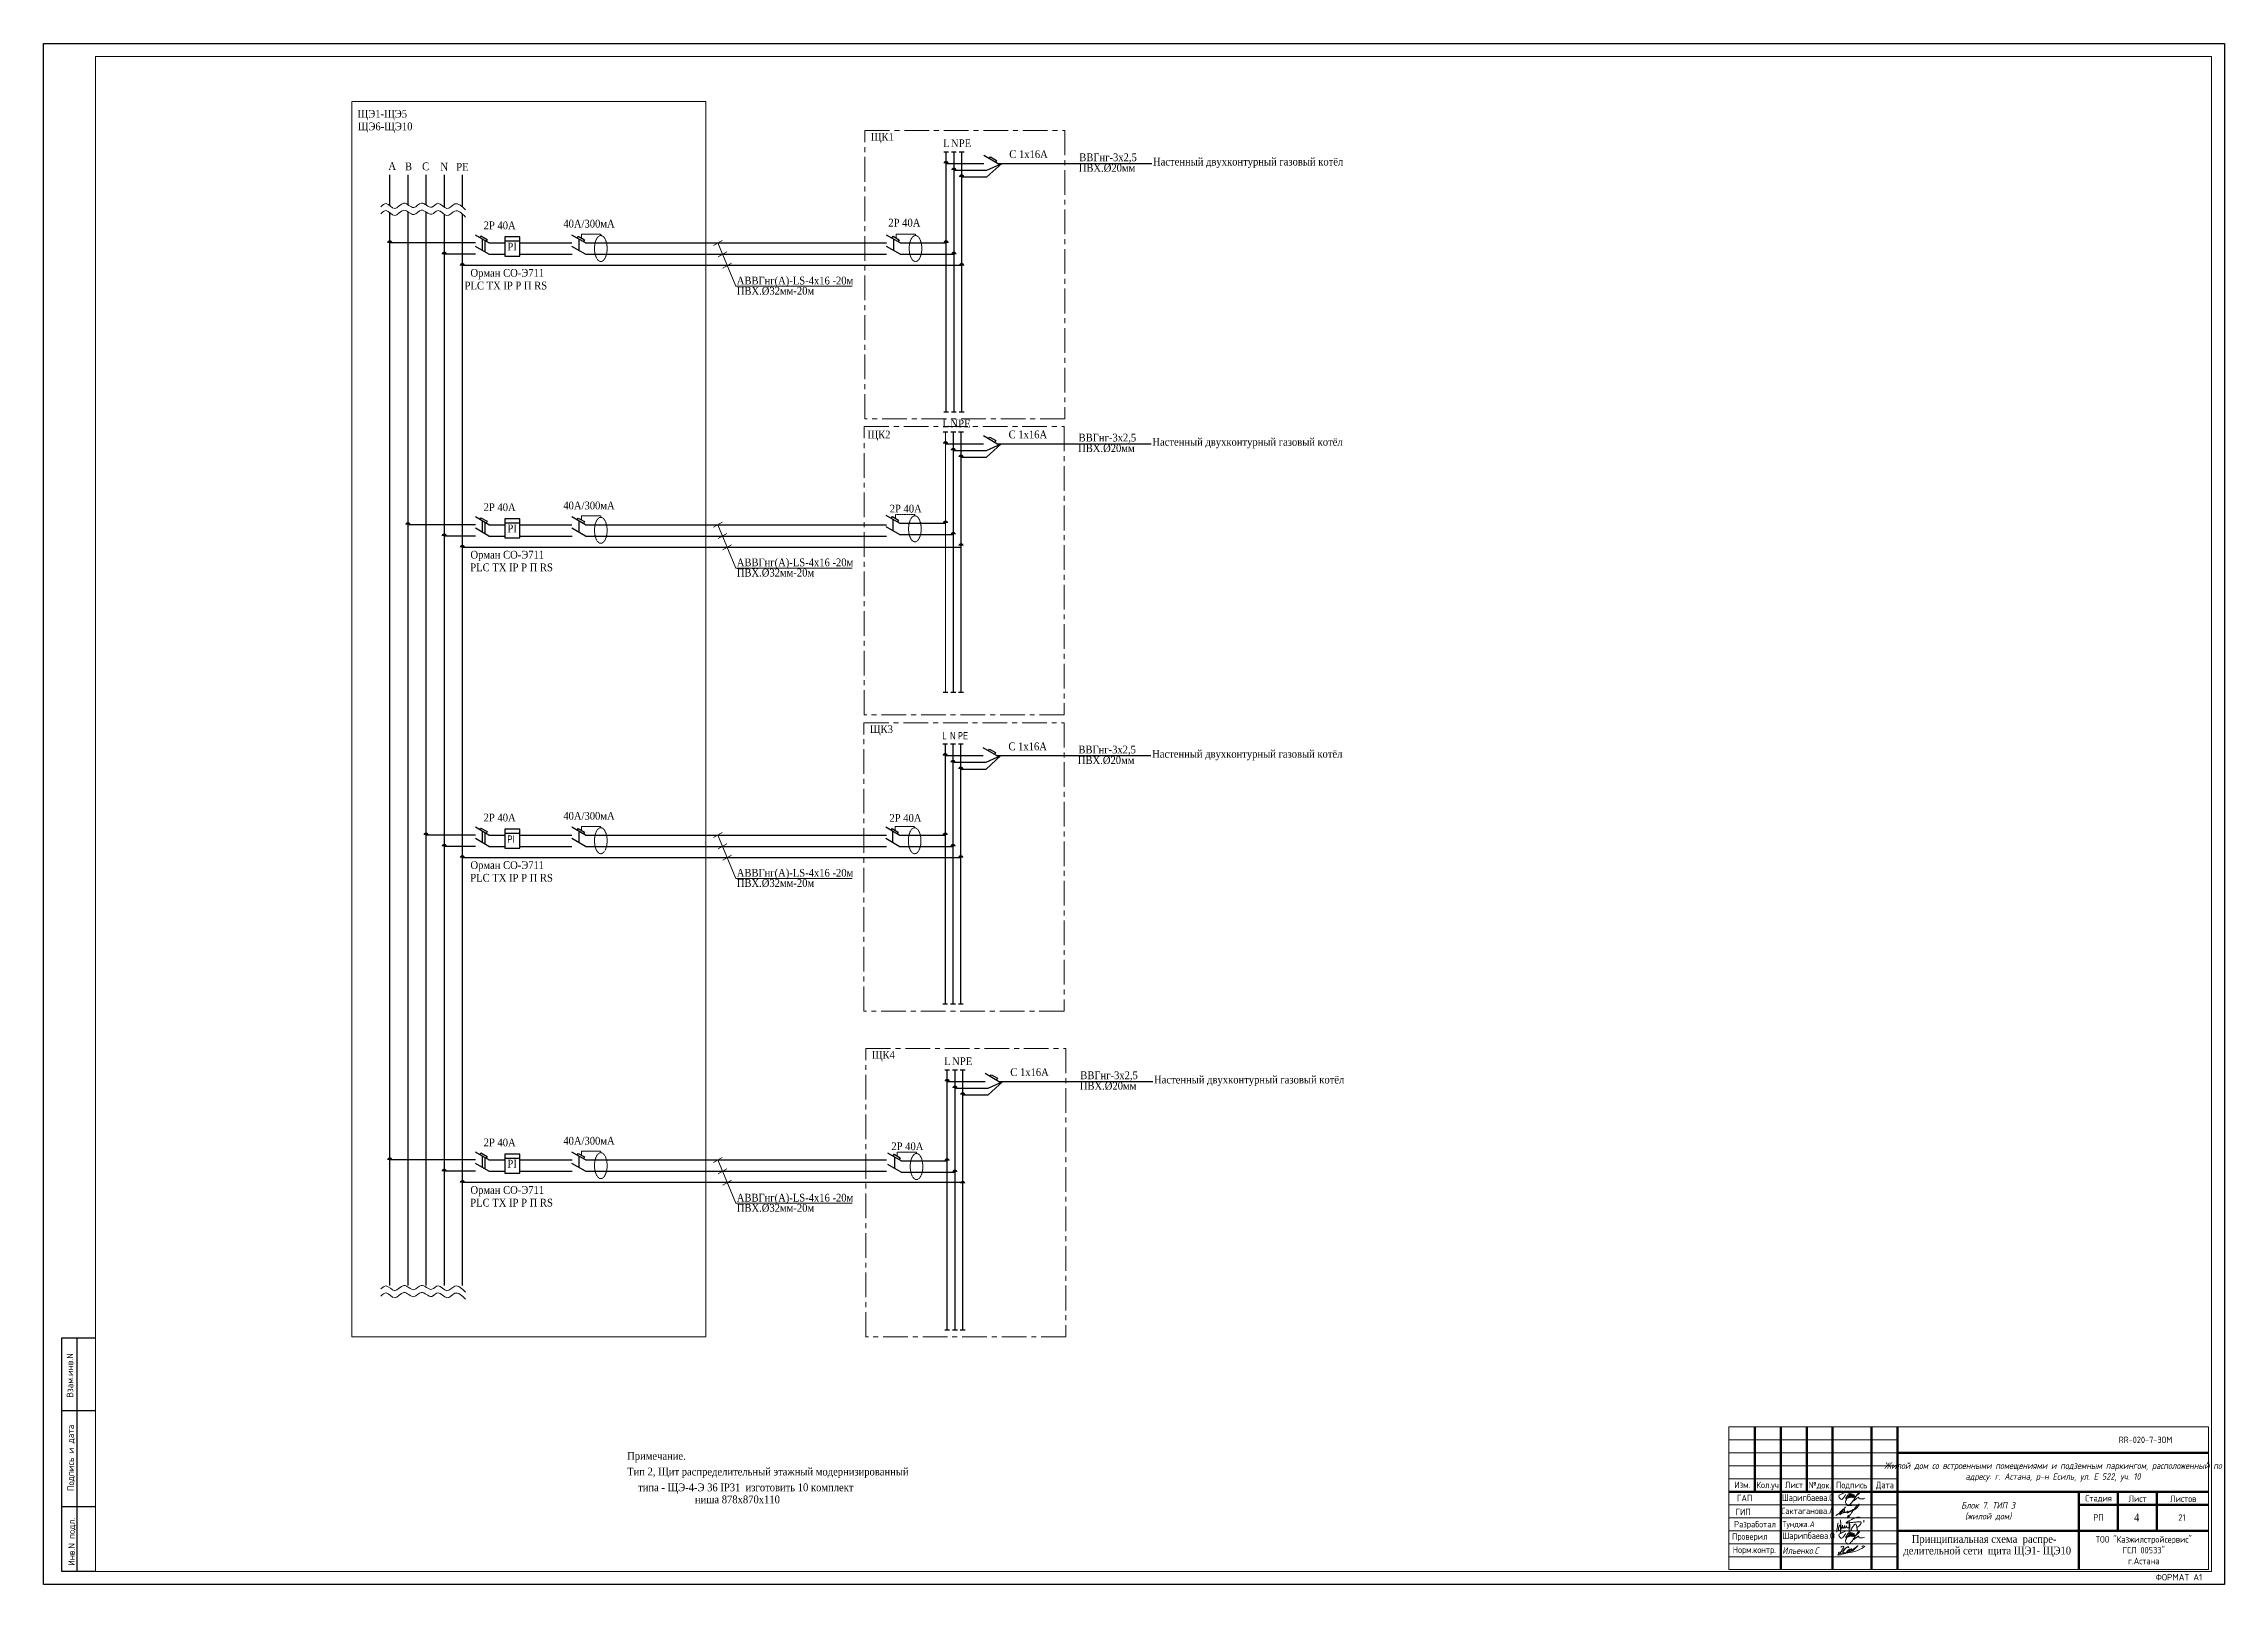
# Model space of a CAD drawing. Header units: millimetres. Extents: x 238368 to 12576735, y -3287118 to 3545602.
# Drawn here: x 5409585 to 5493685, y -2017125 to -1957725 of the extents above; entities that cross this region are included whole.
import ezdxf
from ezdxf.enums import TextEntityAlignment as Align

# ---------------------------------------------------------------- set-up
doc = ezdxf.new("R2010")
doc.units = ezdxf.units.MM
doc.linetypes.add('CENTER', pattern=[50.8, 31.75, -6.35, 6.35, -6.35])
doc.linetypes.add('DASHED', pattern=[0.75, 0.5, -0.25])
doc.layers.get('0').update_dxf_attribs({"lineweight": 13})
for name, color, linetype, lineweight in [('A-SHEET-n', 26, 'Continuous', 50), ('A-TABLE_2', 26, 'Continuous', 15), ('RAMKA', 7, 'Continuous', 13), ('Text', 7, 'Continuous', 13), ('Text standart (rus)', 7, 'Continuous', 13), ('Text standart (ЭЛ)', 7, 'Continuous', 13), ('Подпись', 162, 'Continuous', 15), ('ЭЛ', 7, 'Continuous', 30)]:
    doc.layers.add(name, color=color, linetype=linetype, lineweight=lineweight)
doc.layers.add('A_SHTAMP', color=7, linetype='Continuous')
doc.layers.add('G-IMPT', color=1, linetype='Continuous', lineweight=25, true_color=0xff0000)
doc.styles.add('Arial', font='arial.ttf')
doc.styles.add('GOST', font='isocpeur.ttf')
doc.styles.get("Standard").update_dxf_attribs({"font": 'isocpeur.ttf', "width": 0.8})
doc.styles.add('TNRC', font='times.ttf')

msp = doc.modelspace()

# ---------------------------------------------------------------- texts
at = {"lineweight": 15, "style": 'TNRC', "width": 0.9}
for s, p in [('ЩЭ1-ЩЭ5', (5421694, -1960581)), ('ЩЭ6-ЩЭ10', (5421700, -1961066)), ('ЩК1', (5441486, -1961471)), ('L', (5444277, -1961716)), ('N', (5444577, -1961716)), ('PE', (5444877, -1961716)), ('C 1x16A', (5446826, -1962137)), ('ВВГнг-3х2,5', (5449524, -1962258)), ('A', (5422882, -1962592)), ('B', (5423521, -1962610)), ('C', (5424182, -1962607)), ('N', (5424887, -1962620)), ('PE', (5425499, -1962626)), ('ПВХ.Ø20мм ', (5449504, -1962664)), ('Настенный двухконтурный газовый котёл', (5452368, -1962424)), ('40A/300мA', (5429627, -1964815)), ('2P 40A', (5442162, -1964777)), ('2P 40А', (5426554, -1964882)), ('PI', (5427472, -1965699)), ('PLC ТХ IP P П RS  ', (5425820, -1967201)), ('Орман СО-Э711', (5426046, -1966713)), ('АВВГнг(А)-LS-4х16 -20м', (5436316, -1967010)), ('ПВХ.Ø32мм-20м ', (5436316, -1967404)), ('ЩК2', (5441357, -1972948)), ('L', (5444253, -1972521)), ('N', (5444553, -1972521)), ('PE', (5444853, -1972521)), ('C 1x16A', (5446801, -1972942)), ('ВВГнг-3х2,5', (5449500, -1973063)), ('Настенный двухконтурный газовый котёл', (5452344, -1973229)), ('ПВХ.Ø20мм ', (5449480, -1973470)), ('2P 40А', (5426554, -1975747)), ('40A/300мA', (5429627, -1975680)), ('2P 40A', (5442214, -1975801)), ('PI', (5427472, -1976564)), ('PLC ТХ IP P П RS  ', (5426040, -1978066)), ('Орман СО-Э711', (5426046, -1977578)), ('АВВГнг(А)-LS-4х16 -20м', (5436316, -1977875)), ('ПВХ.Ø32мм-20м ', (5436316, -1978269)), ('ЩК3', (5441452, -1984302)), ('C 1x16A', (5446792, -1984968)), ('ПВХ.Ø20мм ', (5449470, -1985496)), ('ВВГнг-3х2,5', (5449490, -1985089)), ('Настенный двухконтурный газовый котёл', (5452335, -1985256)), ('2P 40А', (5426554, -1987713)), ('40A/300мA', (5429627, -1987647)), ('2P 40A', (5442204, -1987725)), ('PLC ТХ IP P П RS  ', (5426040, -1990033)), ('Орман СО-Э711', (5426046, -1989544)), ('АВВГнг(А)-LS-4х16 -20м', (5436316, -1989842)), ('ПВХ.Ø32мм-20м ', (5436316, -1990235)), ('ЩК4', (5441526, -1996861)), ('L', (5444316, -1997106)), ('N', (5444617, -1997106)), ('PE', (5444917, -1997106)), ('C 1x16A', (5446865, -1997527)), ('ВВГнг-3х2,5', (5449564, -1997648)), ('ПВХ.Ø20мм ', (5449544, -1998054)), ('Настенный двухконтурный газовый котёл', (5452408, -1997814)), ('40A/300мA', (5429627, -2000172)), ('2P 40А', (5426554, -2000238)), ('2P 40A', (5442278, -2000385)), ('PI', (5427472, -2001055)), ('PLC ТХ IP P П RS  ', (5426040, -2002557)), ('Орман СО-Э711', (5426046, -2002069)), ('АВВГнг(А)-LS-4х16 -20м', (5436316, -2002367)), ('ПВХ.Ø32мм-20м ', (5436316, -2002760)), ('Примечание.', (5432088, -2012322)), ('Тип 2, Щит распределительный этажный модернизированный', (5432088, -2012927)), ('типа - ЩЭ-4-Э 36 IP31  изготовить 10 комплект', (5432511, -2013535)), ('ниша 878х870х110', (5434703, -2014000)), ('делительной сети  щита ЩЭ1- ЩЭ10 ', (5481305, -2015970, 48)), ('Принципиальная схема  распре-', (5481629, -2015525))]:
    msp.add_text(s, height=300, dxfattribs=at).set_placement(p)
at = {"style": 'Arial', "width": 0.75}
for s, p in [('L', (5444243, -1984547)), ('N', (5444543, -1984547)), ('PE', (5444843, -1984547)), ('PI', (5427472, -1988531))]:
    msp.add_text(s, height=280, dxfattribs=at).set_placement(p)
at = {"lineweight": 15, "style": 'TNRC', "width": 0.9}
msp.add_text('4', height=300, dxfattribs=at).set_placement((5490303, -2014546, -26), align=Align.MIDDLE_CENTER)
at = {"layer": 'A-SHEET-n', "color": 0, "lineweight": 50, "style": 'GOST', "width": 0.8}
for s, height, p in [('Сактаганова.А', 250, (5476597, -2014417)), ('Шарипбаева.О', 270.34, (5476617, -2013916)), ('Шарипбаева.О', 250, (5476638, -2015375))]:
    msp.add_text(s, height=height, dxfattribs=at).set_placement(p)
at = {"layer": 'A-SHEET-n', "color": 0, "linetype": 'Continuous', "char_height": 250, "attachment_point": 5}
for s, insert, width in [('{\\fISOCPEUR|b0|i1|c204|p34;Жилой дом со встроенными помещениями и подземным паркингом, расположенный по адресу: г. Астана, р-н Есиль, ул. Е 522, уч. 10}', (5487077, -2012792), 12000), ('\\A1;Кол.уч', (5476070, -2013327), 6000), ('\\A1;Лист', (5477086, -2013290), 6000), ('\\A1;№док.', (5478085, -2013319), 6000), ('\\A1;Подпись', (5479313, -2013316), 6000), ('\\A1;Дата', (5480595, -2013321), 6000), ('\\A1;ГAП', (5475183, -2013797), 6000), ('{\\fISOCPEUR|b0|i1|c204|p34;Блок 7. ТИП 3\\P(жилой дом)}', (5484577, -2014307), 7000), ('\\A1;Стадия', (5488832, -2013824), 6000), ('\\A1;Лист', (5490334, -2013824), 6000), ('\\A1;Листов', (5492098, -2013824), 6000), ('\\A1;ГИП', (5475124, -2014334), 6000), ('\\A1;Разработал', (5475586, -2014839), 6000), ('\\A1;РП', (5488832, -2014548), 1380.27), ('\\A1;21', (5492047, -2014548), 1609.61), ('\\A1;Проверил', (5475383, -2015311), 6000), ('\\A1;Норм.контр.', (5475560, -2015825), 6000), ('ТОО "Казжилстройсервис"\\PГСЛ 00533"\\Pг.Астана', (5490577, -2015807), 6000)]:
    msp.add_mtext(s, dxfattribs=dict(at, insert=insert, width=width))
at = {"layer": 'A-SHEET-n', "color": 0, "linetype": 'Continuous', "lineweight": 13, "insert": (5475095, -2013290), "char_height": 250, "width": 6000, "attachment_point": 5}
msp.add_mtext('\\A1;Изм.', dxfattribs=at)
at = {"layer": 'A-SHEET-n', "color": 0, "lineweight": 30, "insert": (5476643, -2014689), "char_height": 230, "attachment_point": 1}
msp.add_mtext_dynamic_manual_height_columns('Тунджа{\\fGOST Common|b0|i1|c0|p34;.\\fGOST Common|b0|i1|c162|p34;A }', width=1627.43, gutter_width=1, heights=[0], dxfattribs=at)
at = {"layer": 'A-SHEET-n', "color": 0, "linetype": 'Continuous', "lineweight": 30, "insert": (5477615, -2015824), "char_height": 250, "width": 1958.9, "attachment_point": 5, "style": 'GOST'}
msp.add_mtext('\\A1;\\pxql;{\\fGOST Common|b0|i1|c204|p34;\\W0.8;Ильенко\\fGOST Common|b0|i1|c0|p34;.\\fGOST Common|b0|i1|c204|p34;С}', dxfattribs=at)
at = {"layer": 'A_SHTAMP', "color": 0, "linetype": 'Continuous', "lineweight": 13, "insert": (5490644, -2011553), "char_height": 250, "width": 3167.44, "attachment_point": 5}
msp.add_mtext('RR-020-7-ЭОМ', dxfattribs=at)
at = {"layer": 'Text standart (rus)', "lineweight": 25}
msp.add_text('ФОРМАТ А1', height=250, dxfattribs=at).set_placement((5491030, -2016976))

# ---------------------------------------------------------------- blocks, each defined once
blk = doc.blocks.new('22')
at = {"layer": 'RAMKA', "lineweight": 30}
for p, q in [((179635, -23545), (179635, -14545)), ((179635, -14545), (180935, -14545)), ((180235, -23545), (180235, -14545)), ((179635, -17345), (180935, -17345)), ((179635, -21045), (180935, -21045)), ((180935, -23545), (179635, -23545))]:
    blk.add_line(p, q, dxfattribs=at)
at = {"layer": 'Text', "lineweight": 25}
for s, p in [('Взам.инв.N', (180076, -16845)), ('Подпись и дата', (180106, -20454)), ('Инв.N подл.', (180136, -23330))]:
    blk.add_text(s, height=250, rotation=90, dxfattribs=at).set_placement(p)
blk = doc.blocks.new('A$C057992fb')
at = {"layer": 'G-IMPT', "color": 154, "lineweight": 9, "true_color": 0x0052a5}
for points in [[(5386, 43584), (3608, 33561), (2272, 25866), (1315, 19990), (673, 15420), (284, 11648), (84, 8160), (11, 4448), (0, 0)], [(17362, 14978), (17173, 19223), (16965, 22658), (16739, 25381), (16498, 27490), (16244, 29084), (15978, 30260), (15703, 31118), (15420, 31756), (15131, 32256), (14837, 32641), (14539, 32919), (14237, 33097), (13931, 33183), (13622, 33184), (13311, 33106), (12999, 32959), (12684, 32745), (12366, 32456), (12041, 32077), (11708, 31596), (11363, 31000), (11003, 30275), (10627, 29410), (10231, 28389), (9816, 27209), (9393, 25895), (8974, 24482), (8575, 23003), (8208, 21493), (7888, 19985), (7627, 18513), (7440, 17112), (7336, 15810), (7314, 14612), (7366, 13519), (7486, 12530), (7668, 11644), (7907, 10863), (8195, 10186), (8527, 9612), (8897, 9142), (9305, 8777), (9753, 8517), (10240, 8363), (10768, 8316), (11338, 8376), (11950, 8545), (12606, 8823), (13305, 9213), (14050, 9729), (14839, 10384), (15673, 11194), (16551, 12174), (17476, 13340), (18445, 14705), (19460, 16285), (20516, 18084), (21583, 20068), (22630, 22190), (23622, 24405), (24525, 26666), (25307, 28928), (25934, 31145), (26372, 33272)], [(16097, 57545), (16948, 53558), (17543, 49068), (17914, 44213), (18097, 39127), (18124, 33948), (18030, 28810), (17850, 23850), (17617, 19204), (17362, 14978), (17107, 11163), (16867, 7717), (16661, 4602), (16505, 1777), (16418, -797), (16416, -3160), (16517, -5352)], [(26153, 32209), (25895, 30330), (25714, 28637), (25600, 27122), (25544, 25772), (25537, 24578), (25568, 23531), (25629, 22619), (25711, 21833), (25804, 21163), (25910, 20598), (26028, 20128), (26162, 19742), (26310, 19431), (26476, 19183), (26660, 18990), (26864, 18839), (27088, 18724), (27330, 18643), (27588, 18599), (27859, 18592), (28140, 18625), (28430, 18700), (28725, 18817), (29023, 18978), (29322, 19186), (29624, 19440), (29931, 19742), (30246, 20092), (30569, 20492), (30905, 20941), (31255, 21441), (31622, 21993), (32005, 22595), (32402, 23242), (32805, 23925), (33210, 24639), (33609, 25374), (33997, 26123), (34368, 26879), (34716, 27634), (35036, 28377), (35324, 29089), (35578, 29746), (35794, 30324), (35970, 30800), (36103, 31151), (36191, 31353), (36231, 31383), (36222, 31226), (36172, 30900), (36091, 30432), (35989, 29847), (35876, 29172), (35763, 28434), (35659, 27659), (35574, 26873), (35517, 26098), (35489, 25346), (35489, 24620), (35518, 23928), (35575, 23275), (35659, 22667), (35771, 22110), (35909, 21610), (36073, 21171), (36260, 20793), (36466, 20473), (36685, 20208), (36915, 19997), (37150, 19837), (37388, 19726), (37624, 19661), (37855, 19641), (38084, 19664), (38314, 19732), (38550, 19844), (38795, 19999), (39053, 20199), (39328, 20442), (39624, 20729), (39949, 21072), (40327, 21531), (40786, 22178), (41354, 23085), (42061, 24323), (42933, 25966), (44000, 28085), (45289, 30752)], [(45289, 30752), (45193, 29549), (45189, 28434), (45266, 27408), (45412, 26467), (45615, 25610), (45863, 24833), (46144, 24136), (46448, 23516), (46762, 22970), (47088, 22494), (47426, 22085), (47777, 21738), (48141, 21448), (48522, 21211), (48918, 21024), (49332, 20881), (49764, 20778), (50210, 20715), (50666, 20689), (51127, 20699), (51588, 20744), (52046, 20822), (52495, 20932), (52931, 21072), (53351, 21240), (53755, 21429), (54145, 21630), (54523, 21834), (54890, 22034), (55249, 22220), (55601, 22384), (55948, 22518), (56292, 22615), (56630, 22672), (56964, 22689), (57292, 22666), (57613, 22603), (57927, 22497), (58232, 22351), (58527, 22162), (58812, 21931), (59086, 21665), (59345, 21371), (59590, 21055), (59817, 20726), (60025, 20390), (60214, 20054), (60380, 19726), (60522, 19413), (60643, 19121), (60745, 18858), (60828, 18631), (60897, 18446), (60951, 18310), (60994, 18229), (61028, 18212), (61053, 18265), (61072, 18394), (61082, 18607), (61085, 18910), (61080, 19312), (61067, 19818), (61046, 20436), (61017, 21173), (60979, 22037), (60930, 23046), (60867, 24217), (60787, 25567), (60689, 27116), (60568, 28881), (60423, 30881), (60251, 33133), (60050, 35627), (59827, 38246), (59589, 40840), (59343, 43265), (59096, 45372), (58857, 47015), (58632, 48047), (58429, 48321), (58253, 47740), (58102, 46404), (57969, 44464), (57850, 42072), (57740, 39378), (57633, 36532), (57525, 33685), (57409, 30988), (57284, 28562), (57153, 26405), (57023, 24487), (56899, 22776), (56789, 21242), (56697, 19853), (56632, 18578), (56598, 17386), (56601, 16252), (56642, 15168), (56719, 14133), (56833, 13145), (56981, 12204), (57164, 11307), (57381, 10452), (57631, 9640), (57912, 8868), (58221, 8143), (58550, 7470), (58897, 6856), (59254, 6308), (59616, 5832), (59979, 5434), (60336, 5120), (60685, 4899), (61035, 4788), (61395, 4804), (61776, 4965), (62189, 5291), (62644, 5799), (63153, 6508), (63724, 7435), (64368, 8590), (65082, 9949), (65861, 11478), (66703, 13144), (67602, 14912), (68556, 16750), (69559, 18623), (70608, 20499), (71698, 22347), (72815, 24148), (73946, 25887), (75077, 27549), (76194, 29118), (77283, 30579), (78331, 31916), (79323, 33114), (80250, 34161), (81114, 35062), (81923, 35826), (82684, 36461), (83405, 36975), (84092, 37377), (84754, 37677), (85396, 37881), (86026, 37995), (86642, 38007), (87244, 37903), (87828, 37665), (88394, 37279), (88940, 36729), (89464, 36000), (89965, 35077), (90441, 33950), (90895, 32642), (91328, 31182), (91744, 29598), (92145, 27920), (92534, 26177), (92913, 24397), (93285, 22610), (93651, 20844), (94005, 19119), (94339, 17458), (94647, 15880), (94921, 14407), (95154, 13058), (95337, 11856), (95465, 10819), (95531, 9968), (95543, 9316), (95509, 8874), (95439, 8654), (95340, 8667), (95223, 8926), (95096, 9442), (94969, 10227), (94849, 11280), (94744, 12550), (94660, 13977), (94604, 15497), (94582, 17049), (94602, 18569), (94670, 19997), (94792, 21269), (94974, 22338), (95219, 23220), (95526, 23945), (95898, 24541), (96335, 25040), (96838, 25471), (97409, 25864), (98048, 26249), (98754, 26652), (99520, 27086), (100336, 27556), (101191, 28070), (102075, 28637), (102979, 29263), (103892, 29957), (104805, 30725), (105708, 31571), (106590, 32485), (107443, 33451), (108256, 34457), (109020, 35487), (109726, 36526), (110363, 37561), (110923, 38576), (111398, 39560), (111792, 40508), (112111, 41417), (112362, 42284), (112549, 43107), (112680, 43884), (112761, 44611), (112798, 45287), (112795, 45909), (112743, 46476), (112635, 46989), (112459, 47448), (112207, 47852), (111867, 48203), (111432, 48499), (110891, 48742), (110229, 48931), (109415, 49064), (108413, 49143), (107185, 49165), (105696, 49131), (103909, 49038), (101787, 48887), (99295, 48678), (96414, 48410), (93204, 48092), (89742, 47736), (86105, 47351), (82372, 46947), (78619, 46537), (74925, 46129), (71367, 45734), (68011, 45361), (64873, 45013), (61956, 44689), (59265, 44390), (56804, 44117), (54576, 43870), (52586, 43649), (50837, 43455), (49330, 43288), (48048, 43152), (46968, 43048), (46071, 42979), (45334, 42949), (44737, 42959), (44258, 43013), (43877, 43113), (43578, 43262), (43368, 43463), (43263, 43719), (43275, 44033), (43420, 44408), (43710, 44848), (44161, 45355), (44785, 45932), (45597, 46584), (46612, 47318), (47846, 48142), (49313, 49064), (51028, 50092), (53008, 51235), (55267, 52500), (57821, 53896), (60672, 55423), (63771, 57048), (67055, 58728), (70464, 60422), (73935, 62088), (77407, 63685), (80817, 65170), (84104, 66503), (87226, 67646), (90228, 68586), (93175, 69313), (96130, 69819), (99160, 70093), (102328, 70127), (105700, 69912), (109340, 69439)], [(125385, 56635), (125208, 54967), (125101, 53665), (125085, 52622), (125179, 51732), (125403, 50888), (125775, 49986), (126316, 48919), (127045, 47580)]]:
    blk.add_lwpolyline(points, dxfattribs=at)

# ---------------------------------------------------------------- linework, layer by layer
at = {"color": 0}
msp.add_lwpolyline([(5493077, -2011057), (5474577, -2011057), (5474577, -2016557), (5493077, -2016557)], close=True, dxfattribs=at)
at = {"layer": 'A-SHEET-n', "color": 0}
for p, q in [((5475577, -2013572), (5475577, -2011057)), ((5476577, -2016557), (5476577, -2011057)), ((5477577, -2013557), (5477577, -2011057)), ((5478577, -2016557), (5478577, -2011057)), ((5480077, -2016557), (5480077, -2011057)), ((5481077, -2016557), (5481077, -2011057)), ((5481077, -2012057), (5493077, -2012057)), ((5474577, -2013557), (5481077, -2013557)), ((5481077, -2013557), (5493077, -2013557)), ((5488077, -2013557), (5488077, -2016557)), ((5481077, -2015057), (5493077, -2015057))]:
    msp.add_line(p, q, dxfattribs=at)
at = {"layer": 'A-SHEET-n', "color": 0, "linetype": 'Continuous'}
for p, q in [((5488077, -2014057), (5493077, -2014057)), ((5489577, -2013557), (5489577, -2015057)), ((5491077, -2013557), (5491077, -2015057))]:
    msp.add_line(p, q, dxfattribs=at)
at = {"layer": 'A-SHEET-n', "linetype": 'Continuous', "lineweight": 13}
msp.add_line((5488077, -2015057), (5493077, -2015057), dxfattribs=at)
at = {"layer": 'A-TABLE_2', "color": 0}
for p, q in [((5474577, -2011557), (5481077, -2011557)), ((5474577, -2012057), (5481077, -2012057)), ((5474577, -2012557), (5481077, -2012557)), ((5474577, -2013057), (5481077, -2013057)), ((5474577, -2014057), (5481077, -2014057)), ((5474577, -2014557), (5481077, -2014557)), ((5474577, -2015057), (5481077, -2015057)), ((5474577, -2015557), (5481077, -2015557)), ((5474577, -2016057), (5481077, -2016057))]:
    msp.add_line(p, q, dxfattribs=at)
at = {"layer": 'RAMKA', "lineweight": 25}
msp.add_lwpolyline([(5409585, -1957725), (5493685, -1957725), (5493685, -2017125), (5409585, -2017125)], close=True, dxfattribs=at)
at = {"layer": 'RAMKA'}
msp.add_lwpolyline([(5493185, -2016625), (5411585, -2016625), (5411585, -1958225), (5493185, -1958225)], close=True, dxfattribs=at)
at = {"layer": 'Text standart (rus)', "linetype": 'DASHED', "lineweight": 13, "ltscale": 5}
for centre in [(5431073, -1965624), (5443209, -1965624), (5431073, -1976489), (5443185, -1976430), (5431073, -1988456), (5443176, -1988456), (5431073, -2000981), (5443249, -2001015)]:
    msp.add_ellipse(centre, major_axis=(0, -500), ratio=0.485983, dxfattribs=at)
at = {"layer": 'Text standart (ЭЛ)'}
for p, q in [((5435757, -1965309), (5435422, -1965503)), ((5435936, -1965746), (5435601, -1965940)), ((5436115, -1966183), (5435780, -1966377)), ((5435757, -1976174), (5435422, -1976367)), ((5435936, -1976611), (5435601, -1976804)), ((5436115, -1977048), (5435780, -1977241)), ((5435757, -1988141), (5435422, -1988334)), ((5435936, -1988578), (5435601, -1988771)), ((5436115, -1989015), (5435780, -1989208)), ((5435757, -2000666), (5435422, -2000859)), ((5435936, -2001102), (5435601, -2001296)), ((5436115, -2001539), (5435780, -2001733))]:
    msp.add_line(p, q, dxfattribs=at)
for points in [[(5435590, -1965406), (5436274, -1967077), (5436274, -1967077)], [(5436274, -1967077), (5440772, -1967077)], [(5435590, -1976271), (5436274, -1977942), (5436274, -1977942)], [(5436274, -1977942), (5440772, -1977942)], [(5435590, -1988237), (5436274, -1989909), (5436274, -1989909)], [(5436274, -1989909), (5440772, -1989909)], [(5435590, -2000762), (5436274, -2002434), (5436274, -2002434)], [(5436274, -2002434), (5440772, -2002434)]]:
    msp.add_lwpolyline(points, dxfattribs=at)
at = {"layer": 'Text standart (ЭЛ)', "linetype": 'DASHED', "lineweight": 13, "ltscale": 5}
for centre in [(5431073, -1965624), (5443209, -1965624), (5431073, -1976489), (5443185, -1976430), (5431073, -1988456), (5443176, -1988456), (5431073, -2000981), (5443249, -2001015)]:
    msp.add_ellipse(centre, major_axis=(0, -500), ratio=0.485983, dxfattribs=at)
at = {"layer": 'Text standart (ЭЛ)'}
for points in [[(5422587, -1964012), (5422796, -1963891), (5423124, -1964080), (5423479, -1963875), (5423863, -1964040), (5424150, -1963874), (5424554, -1964026), (5424798, -1963885), (5425141, -1964083), (5425449, -1963906), (5425849, -1964137)], [(5422587, -1964283), (5422796, -1964163), (5423124, -1964352), (5423479, -1964147), (5423863, -1964312), (5424150, -1964146), (5424554, -1964297), (5424798, -1964157), (5425141, -1964355), (5425449, -1964178), (5425849, -1964409)], [(5422587, -2005736), (5422796, -2005615), (5423124, -2005805), (5423479, -2005600), (5423863, -2005764), (5424150, -2005598), (5424554, -2005750), (5424798, -2005610), (5425141, -2005808), (5425449, -2005630), (5425849, -2005862)], [(5422587, -2006008), (5422796, -2005887), (5423124, -2006076), (5423479, -2005871), (5423863, -2006036), (5424150, -2005870), (5424554, -2006022), (5424798, -2005881), (5425141, -2006080), (5425449, -2005902), (5425849, -2006133)]]:
    msp.add_spline(points, degree=3, dxfattribs=at)
at = {"layer": 'Подпись', "color": 0, "lineweight": 13}
for p, q in [((5479069, -2014139), (5478859, -2014438)), ((5479122, -2014096), (5479511, -2014069)), ((5478699, -2014472), (5478956, -2014300))]:
    msp.add_line(p, q, dxfattribs=at)
for points in [[(5478814, -2013727), (5478814, -2013727), (5478814, -2013687), (5478899, -2013653), (5478930, -2013637)], [(5478889, -2013838), (5478889, -2013838), (5478878, -2013833), (5478814, -2013753), (5478814, -2013727)], [(5478982, -2013799), (5478982, -2013799), (5478956, -2013834), (5478936, -2013860), (5478889, -2013838)], [(5478930, -2013637), (5478930, -2013637), (5478963, -2013619), (5479209, -2013530), (5479218, -2013586)], [(5479037, -2013732), (5479037, -2013732), (5479017, -2013758), (5479003, -2013771), (5478982, -2013799)], [(5479076, -2013661), (5479059, -2013696), (5479063, -2013699), (5479037, -2013732)], [(5479155, -2013693), (5479155, -2013693), (5479147, -2013705), (5479064, -2013830), (5479103, -2013825)], [(5479119, -2014042), (5479119, -2014042), (5479045, -2013979), (5479087, -2013871), (5479143, -2013806)], [(5479103, -2013825), (5479103, -2013825), (5479113, -2013824), (5479256, -2013669), (5479265, -2013656)], [(5479228, -2014055), (5479228, -2014055), (5479183, -2014083), (5479165, -2014081), (5479119, -2014042)], [(5479143, -2013806), (5479143, -2013806), (5479183, -2013760), (5479232, -2013727), (5479292, -2013715)], [(5479218, -2013586), (5479218, -2013586), (5479227, -2013638), (5479184, -2013654), (5479155, -2013693)], [(5479175, -2013755), (5479175, -2013755), (5479156, -2013773), (5479184, -2013812), (5479249, -2013740)], [(5479280, -2013627), (5479280, -2013627), (5479254, -2013627), (5479202, -2013729), (5479175, -2013755)], [(5479384, -2013874), (5479384, -2013874), (5479366, -2013907), (5479254, -2014039), (5479228, -2014055)], [(5479252, -2013740), (5479252, -2013740), (5479234, -2013759), (5479249, -2013787), (5479298, -2013734)], [(5479249, -2013740), (5479249, -2013740), (5479260, -2013728), (5479351, -2013640), (5479334, -2013629)], [(5479334, -2013629), (5479334, -2013629), (5479326, -2013625), (5479266, -2013726), (5479252, -2013740)], [(5479362, -2013672), (5479362, -2013672), (5479357, -2013672), (5479264, -2013782), (5479327, -2013768)], [(5479265, -2013656), (5479265, -2013656), (5479271, -2013647), (5479287, -2013643), (5479280, -2013627)], [(5479292, -2013715), (5479292, -2013715), (5479315, -2013710), (5479346, -2013710), (5479372, -2013713)], [(5479298, -2013734), (5479298, -2013734), (5479299, -2013733), (5479388, -2013669), (5479362, -2013672)], [(5479388, -2013660), (5479388, -2013660), (5479375, -2013661), (5479311, -2013708), (5479311, -2013742)], [(5479311, -2013742), (5479311, -2013742), (5479311, -2013796), (5479335, -2013756), (5479381, -2013724)], [(5479327, -2013768), (5479327, -2013768), (5479367, -2013759), (5479441, -2013657), (5479388, -2013660)], [(5479350, -2013738), (5479350, -2013738), (5479343, -2013790), (5479367, -2013773), (5479408, -2013754)], [(5479419, -2013818), (5479419, -2013818), (5479410, -2013881), (5479348, -2013932), (5479475, -2013837)], [(5479381, -2013724), (5479381, -2013724), (5479410, -2013703), (5479357, -2013676), (5479350, -2013738)], [(5479372, -2013713), (5479372, -2013713), (5479403, -2013716), (5479433, -2013725), (5479433, -2013763)], [(5479473, -2013738), (5479473, -2013738), (5479472, -2013738), (5479384, -2013873), (5479384, -2013874)], [(5479408, -2013754), (5479408, -2013754), (5479424, -2013747), (5479448, -2013733), (5479490, -2013719)], [(5479433, -2013763), (5479433, -2013763), (5479433, -2013801), (5479420, -2013808), (5479419, -2013818)], [(5479613, -2013572), (5479613, -2013572), (5479557, -2013572), (5479518, -2013690), (5479473, -2013738)], [(5479475, -2013837), (5479475, -2013837), (5479492, -2013825), (5479582, -2013742), (5479582, -2013780)], [(5479490, -2013719), (5479490, -2013719), (5479511, -2013712), (5479530, -2013685), (5479548, -2013677)], [(5479548, -2013677), (5479578, -2013653), (5479613, -2013612), (5479613, -2013572)], [(5479582, -2013780), (5479582, -2013780), (5479582, -2013833), (5479613, -2013831), (5479692, -2013831)], [(5479692, -2013831), (5479692, -2013831), (5479722, -2013831), (5479777, -2013823), (5479803, -2013807)], [(5478930, -2015137), (5478930, -2015137), (5478963, -2015119), (5479209, -2015030), (5479218, -2015086)], [(5478814, -2015227), (5478814, -2015227), (5478814, -2015187), (5478899, -2015153), (5478930, -2015137)], [(5478889, -2015338), (5478889, -2015338), (5478878, -2015333), (5478814, -2015253), (5478814, -2015227)], [(5478982, -2015299), (5478982, -2015299), (5478956, -2015334), (5478936, -2015360), (5478889, -2015338)], [(5479037, -2015232), (5479037, -2015232), (5479017, -2015258), (5479003, -2015271), (5478982, -2015299)], [(5479076, -2015161), (5479059, -2015196), (5479063, -2015199), (5479037, -2015232)], [(5479155, -2015193), (5479155, -2015193), (5479147, -2015205), (5479064, -2015330), (5479103, -2015325)], [(5479119, -2015542), (5479119, -2015542), (5479045, -2015479), (5479087, -2015371), (5479143, -2015306)], [(5479103, -2015325), (5479103, -2015325), (5479113, -2015324), (5479256, -2015169), (5479265, -2015156)], [(5479228, -2015555), (5479228, -2015555), (5479183, -2015583), (5479165, -2015581), (5479119, -2015542)], [(5479143, -2015306), (5479143, -2015306), (5479183, -2015260), (5479232, -2015227), (5479292, -2015215)], [(5479218, -2015086), (5479218, -2015086), (5479227, -2015138), (5479184, -2015154), (5479155, -2015193)], [(5479175, -2015255), (5479175, -2015255), (5479156, -2015273), (5479184, -2015312), (5479249, -2015240)], [(5479280, -2015127), (5479280, -2015127), (5479254, -2015127), (5479202, -2015229), (5479175, -2015255)], [(5479384, -2015374), (5479384, -2015374), (5479366, -2015407), (5479254, -2015539), (5479228, -2015555)], [(5479252, -2015240), (5479252, -2015240), (5479234, -2015259), (5479249, -2015287), (5479298, -2015234)], [(5479249, -2015240), (5479249, -2015240), (5479260, -2015228), (5479351, -2015140), (5479334, -2015129)], [(5479334, -2015129), (5479334, -2015129), (5479326, -2015125), (5479266, -2015226), (5479252, -2015240)], [(5479362, -2015172), (5479362, -2015172), (5479357, -2015172), (5479264, -2015282), (5479327, -2015268)], [(5479265, -2015156), (5479265, -2015156), (5479271, -2015147), (5479287, -2015143), (5479280, -2015127)], [(5479292, -2015215), (5479292, -2015215), (5479315, -2015210), (5479346, -2015210), (5479372, -2015213)], [(5479298, -2015234), (5479298, -2015234), (5479299, -2015233), (5479388, -2015169), (5479362, -2015172)], [(5479388, -2015160), (5479388, -2015160), (5479375, -2015161), (5479311, -2015208), (5479311, -2015242)], [(5479311, -2015242), (5479311, -2015242), (5479311, -2015296), (5479335, -2015256), (5479381, -2015224)], [(5479327, -2015268), (5479327, -2015268), (5479367, -2015259), (5479441, -2015157), (5479388, -2015160)], [(5479350, -2015238), (5479350, -2015238), (5479343, -2015290), (5479367, -2015273), (5479408, -2015254)], [(5479419, -2015318), (5479419, -2015318), (5479410, -2015381), (5479348, -2015432), (5479475, -2015337)], [(5479381, -2015224), (5479381, -2015224), (5479410, -2015203), (5479357, -2015176), (5479350, -2015238)], [(5479372, -2015213), (5479372, -2015213), (5479403, -2015216), (5479433, -2015225), (5479433, -2015263)], [(5479473, -2015238), (5479473, -2015238), (5479472, -2015238), (5479384, -2015373), (5479384, -2015374)], [(5479408, -2015254), (5479408, -2015254), (5479424, -2015247), (5479448, -2015233), (5479490, -2015219)], [(5479433, -2015263), (5479433, -2015263), (5479433, -2015301), (5479420, -2015308), (5479419, -2015318)], [(5479613, -2015072), (5479613, -2015072), (5479557, -2015072), (5479518, -2015190), (5479473, -2015238)], [(5479475, -2015337), (5479475, -2015337), (5479492, -2015325), (5479582, -2015242), (5479582, -2015280)], [(5479490, -2015219), (5479490, -2015219), (5479511, -2015212), (5479530, -2015185), (5479548, -2015177)], [(5479548, -2015177), (5479578, -2015153), (5479613, -2015112), (5479613, -2015072)], [(5479582, -2015280), (5479582, -2015280), (5479582, -2015333), (5479613, -2015331), (5479692, -2015331)], [(5479692, -2015331), (5479692, -2015331), (5479722, -2015331), (5479777, -2015323), (5479803, -2015307)]]:
    msp.add_open_spline(points, degree=3, dxfattribs=at)
for points, knots in [([(5478999, -2014322), (5478996, -2014327), (5478971, -2014360), (5479002, -2014346), (5479030, -2014318), (5479038, -2014302), (5479041, -2014282), (5479038, -2014260), (5479028, -2014241), (5479013, -2014228), (5478994, -2014224), (5478968, -2014236), (5478944, -2014256), (5478921, -2014276), (5478901, -2014298), (5478883, -2014317), (5478869, -2014335), (5478859, -2014349), (5478849, -2014364), (5478839, -2014385), (5478833, -2014407), (5478857, -2014418), (5478886, -2014414), (5478917, -2014398), (5478954, -2014380), (5478997, -2014365), (5479037, -2014353), (5479076, -2014344), (5479106, -2014337), (5479133, -2014326), (5479166, -2014306), (5479191, -2014291), (5479163, -2014317), (5479131, -2014359), (5479137, -2014369), (5479168, -2014357), (5479187, -2014350), (5479206, -2014340), (5479220, -2014326), (5479230, -2014308), (5479246, -2014297), (5479286, -2014296), (5479248, -2014281), (5479252, -2014317), (5479271, -2014307), (5479291, -2014294), (5479309, -2014286), (5479324, -2014279), (5479340, -2014267), (5479377, -2014241), (5479357, -2014233), (5479331, -2014260), (5479324, -2014281), (5479341, -2014279), (5479368, -2014264), (5479388, -2014254), (5479407, -2014246), (5479429, -2014236), (5479451, -2014225), (5479472, -2014212), (5479492, -2014197), (5479508, -2014180), (5479522, -2014163), (5479535, -2014148), (5479547, -2014132), (5479561, -2014117), (5479576, -2014100), (5479590, -2014081), (5479601, -2014061), (5479612, -2014035), (5479599, -2014032), (5479553, -2014061), (5479524, -2014082), (5479498, -2014108), (5479477, -2014134), (5479461, -2014156), (5479433, -2014194), (5479390, -2014249), (5479340, -2014315), (5479303, -2014370), (5479280, -2014405), (5479261, -2014434), (5479241, -2014463), (5479221, -2014491), (5479204, -2014515), (5479190, -2014533), (5479176, -2014550), (5479161, -2014567), (5479144, -2014584), (5479147, -2014559), (5479158, -2014526), (5479166, -2014502), (5479176, -2014480), (5479184, -2014462), (5479188, -2014452)], [0, 0, 0, 0, 0.00060755, 0.00247273, 0.00315236, 0.00383199, 0.00449622, 0.00516044, 0.00586758, 0.00639794, 0.00702849, 0.00793602, 0.00902725, 0.00966472, 0.01093966, 0.01204751, 0.01260144, 0.01315537, 0.01360808, 0.01406079, 0.01496622, 0.0157244, 0.01659251, 0.01750874, 0.01927518, 0.02058351, 0.02197982, 0.02337612, 0.0244073, 0.02543847, 0.02620867, 0.02697888, 0.02843492, 0.02901787, 0.03009652, 0.03055027, 0.03141584, 0.03199288, 0.03273637, 0.03356858, 0.03406091, 0.03453927, 0.03569146, 0.03623139, 0.03687441, 0.03740068, 0.03795656, 0.0388348, 0.03945149, 0.04006819, 0.04155671, 0.04199123, 0.04256485, 0.0434437, 0.04406192, 0.04468015, 0.0455023, 0.04632445, 0.04712656, 0.04792867, 0.04873079, 0.0495329, 0.05018967, 0.05084645, 0.05150323, 0.05216, 0.05304957, 0.05393914, 0.05438392, 0.0548287, 0.05606482, 0.05675794, 0.05840456, 0.05970462, 0.06100469, 0.06165472, 0.06230475, 0.06550751, 0.06871026, 0.07037213, 0.072034, 0.07286494, 0.07369587, 0.07535774, 0.07625447, 0.07715121, 0.07759957, 0.07804794, 0.07872049, 0.07973911, 0.08053355, 0.08106318, 0.08212244, 0.08318169, 0.08318169, 0.08318169, 0.08318169]), ([(5478912, -2015707), (5478909, -2015693), (5478899, -2015646), (5479078, -2015651), (5478906, -2015798), (5478859, -2015992), (5478762, -2015874), (5478996, -2015878), (5479007, -2015757), (5479209, -2015636), (5479203, -2015716), (5479154, -2015675), (5479092, -2015720), (5479031, -2015783), (5478978, -2015861), (5478988, -2015989), (5479131, -2015910), (5479220, -2015745), (5479148, -2015832), (5479133, -2015857), (5479106, -2015924), (5479107, -2015863), (5479177, -2015839), (5479207, -2015794), (5479236, -2015752), (5479270, -2015814), (5479229, -2015836), (5479197, -2015894), (5479236, -2015804), (5479250, -2015782), (5479319, -2015745), (5479307, -2015789), (5479300, -2015811), (5479273, -2015858), (5479339, -2015843), (5479364, -2015816), (5479418, -2015783), (5479460, -2015723), (5479621, -2015586), (5479441, -2015712), (5479366, -2015786), (5479221, -2015886), (5479034, -2015926), (5478908, -2015981), (5478718, -2016007), (5478924, -2015902), (5479106, -2015929), (5479385, -2015875), (5479608, -2015794), (5479712, -2015728), (5479867, -2015656), (5479720, -2015631), (5479714, -2015670), (5479712, -2015679)], [0, 0, 0, 0, 0.356616, 1.272558, 2.865807, 4.634394, 4.986691, 6.409221, 8.252639, 9.710469, 9.818151, 10.27956, 10.749416, 11.964584, 12.986681, 13.504455, 15.222795, 16.1628, 16.79385, 17.272401, 17.706783, 17.7859, 18.807471, 19.425643, 19.649559, 19.990004, 20.751177, 20.937822, 21.514628, 22.132842, 22.608707, 22.709584, 23.323215, 23.47388, 24.059158, 24.304273, 24.717302, 25.808766, 27.030189, 28.417996, 29.437299, 30.808377, 33.450094, 34.77735, 35.868975, 36.799427, 39.193349, 42.486695, 44.905411, 45.880086, 46.93717, 47.809076, 48.05934, 48.05934, 48.05934, 48.05934])]:
    msp.add_open_spline(points, degree=3, knots=knots, dxfattribs=at)
at = {"layer": 'ЭЛ', "color": 7, "ltscale": 0.5}
for p, q in [((5426494, -1965256), (5426494, -1965693)), ((5426604, -1965319), (5426604, -1965756)), ((5430220, -1965256), (5430220, -1965693)), ((5430220, -1965256), (5430220, -1965693)), ((5442356, -1965256), (5442356, -1965693)), ((5442356, -1965256), (5442356, -1965693)), ((5444989, -1966280), (5425735, -1966280)), ((5426494, -1976120), (5426494, -1976557)), ((5426604, -1976184), (5426604, -1976621)), ((5430220, -1976120), (5430220, -1976557)), ((5430220, -1976120), (5430220, -1976557)), ((5442332, -1976061), (5442332, -1976498)), ((5442332, -1976061), (5442332, -1976498)), ((5442332, -1976061), (5442332, -1976498)), ((5444965, -1977145), (5425735, -1977145)), ((5426494, -1988087), (5426494, -1988524)), ((5430220, -1988087), (5430220, -1988524)), ((5430220, -1988087), (5430220, -1988524)), ((5442323, -1988087), (5442323, -1988524)), ((5442323, -1988087), (5442323, -1988524)), ((5442323, -1988087), (5442323, -1988524)), ((5426604, -1988151), (5426604, -1988588)), ((5444956, -1989111), (5425735, -1989111)), ((5426494, -2000612), (5426494, -2001049)), ((5426604, -2000675), (5426604, -2001112)), ((5430220, -2000612), (5430220, -2001049)), ((5430220, -2000612), (5430220, -2001049)), ((5442396, -2000646), (5442396, -2001083)), ((5442396, -2000646), (5442396, -2001083)), ((5442396, -2000646), (5442396, -2001083)), ((5445029, -2001636), (5425735, -2001636))]:
    msp.add_line(p, q, dxfattribs=at)
at = {"layer": 'ЭЛ'}
for p, q in [((5427366, -1965334), (5427948, -1965334)), ((5427366, -1976199), (5427948, -1976199)), ((5427366, -1988166), (5427948, -1988166)), ((5427366, -2000690), (5427948, -2000690))]:
    msp.add_line(p, q, dxfattribs=at)
at = {"layer": 'ЭЛ', "color": 1, "linetype": 'CENTER', "lineweight": 13, "ltscale": 0.1}
msp.add_lwpolyline([(5421470, -1959955), (5435129, -1959955), (5435129, -2007581), (5421470, -2007581)], close=True, dxfattribs=at)
at = {"layer": 'ЭЛ', "color": 1, "linetype": 'CENTER', "lineweight": 13, "ltscale": 30}
for points in [[(5441255, -1961075), (5448970, -1961075), (5448970, -1972191), (5441255, -1972191)], [(5441231, -1972489), (5448946, -1972489), (5448946, -1983605), (5441231, -1983605)], [(5441222, -1983907), (5448936, -1983907), (5448936, -1995022), (5441222, -1995022)], [(5441295, -1996465), (5449010, -1996465), (5449010, -2007581), (5441295, -2007581)]]:
    msp.add_lwpolyline(points, close=True, dxfattribs=at)
at = {"layer": 'ЭЛ', "ltscale": 10}
for points in [[(5444482, -1961905), (5444297, -1961905)], [(5444782, -1961905), (5444597, -1961905)], [(5445082, -1961905), (5444897, -1961905)], [(5444689, -1962602), (5445966, -1962602), (5446532, -1962343)], [(5444989, -1962861), (5445966, -1962861), (5446532, -1962343)], [(5444482, -1971931), (5444297, -1971931)], [(5444782, -1971931), (5444597, -1971931)], [(5445082, -1971931), (5444897, -1971931)], [(5444458, -1972710), (5444273, -1972710)], [(5444758, -1972710), (5444573, -1972710)], [(5445058, -1972710), (5444873, -1972710)], [(5444665, -1973407), (5445942, -1973407), (5446508, -1973148)], [(5444965, -1973666), (5445942, -1973666), (5446508, -1973148)], [(5444458, -1982736), (5444273, -1982736)], [(5444758, -1982736), (5444573, -1982736)], [(5445058, -1982736), (5444873, -1982736)], [(5444448, -1984736), (5444263, -1984736)], [(5444748, -1984736), (5444563, -1984736)], [(5445048, -1984736), (5444863, -1984736)], [(5444656, -1985433), (5445932, -1985433), (5446498, -1985174)], [(5444956, -1985692), (5445932, -1985692), (5446498, -1985174)], [(5444448, -1994762), (5444263, -1994762)], [(5444748, -1994762), (5444563, -1994762)], [(5445048, -1994762), (5444863, -1994762)], [(5444522, -1997295), (5444337, -1997295)], [(5444822, -1997295), (5444637, -1997295)], [(5445122, -1997295), (5444937, -1997295)], [(5444729, -1997992), (5446005, -1997992), (5446572, -1997733)], [(5445029, -1998251), (5446005, -1998251), (5446572, -1997733)], [(5444522, -2007321), (5444337, -2007321)], [(5444822, -2007321), (5444637, -2007321)], [(5445122, -2007321), (5444937, -2007321)]]:
    msp.add_lwpolyline(points, dxfattribs=at)
at = {"layer": 'ЭЛ', "ltscale": 10, "const_width": 50}
for points in [[(5444389, -1961905), (5444389, -1971931)], [(5444365, -1972710), (5444365, -1982736)], [(5444356, -1984736), (5444356, -1994762)], [(5444429, -1997295), (5444429, -2007321)]]:
    msp.add_lwpolyline(points, dxfattribs=at)
at = {"layer": 'ЭЛ', "linetype": 'CENTER', "ltscale": 10, "const_width": 50}
for points in [[(5444689, -1961905), (5444689, -1971931)], [(5444989, -1961905), (5444989, -1971931)], [(5425735, -1962781), (5425735, -1964022)], [(5425735, -1964294), (5425735, -2005612)], [(5444665, -1972710), (5444665, -1982736)], [(5444965, -1972710), (5444965, -1982736)], [(5444656, -1984736), (5444656, -1994762)], [(5444956, -1984736), (5444956, -1994762)], [(5444729, -1997295), (5444729, -2007321)], [(5445029, -1997295), (5445029, -2007321)]]:
    msp.add_lwpolyline(points, dxfattribs=at)
at = {"layer": 'ЭЛ', "color": 7, "ltscale": 10}
for points in [[(5446371, -1962343), (5445850, -1962042)], [(5444389, -1962343), (5445850, -1962343)], [(5446054, -1962160), (5446095, -1962088), (5446331, -1962225), (5446290, -1962296)], [(5446371, -1962343), (5452321, -1962343)], [(5426234, -1965406), (5422935, -1965406)], [(5426754, -1965406), (5426234, -1965105)], [(5426411, -1965208), (5426452, -1965137), (5426688, -1965273), (5426647, -1965344)], [(5426754, -1965406), (5427366, -1965406)], [(5427948, -1965406), (5429960, -1965406)], [(5430481, -1965406), (5429960, -1965105)], [(5430481, -1965406), (5429960, -1965105)], [(5430164, -1965223), (5430205, -1965152), (5430441, -1965288), (5430400, -1965359)], [(5430164, -1965223), (5430205, -1965152), (5430441, -1965288), (5430400, -1965359)], [(5430481, -1965406), (5442096, -1965406)], [(5442617, -1965406), (5442096, -1965105)], [(5442617, -1965406), (5442096, -1965105)], [(5442300, -1965223), (5442341, -1965152), (5442577, -1965288), (5442536, -1965359)], [(5442300, -1965223), (5442341, -1965152), (5442577, -1965288), (5442536, -1965359)], [(5442617, -1965406), (5444389, -1965406)], [(5442617, -1965406), (5444389, -1965406)], [(5426234, -1965843), (5425035, -1965843)], [(5426754, -1965843), (5426234, -1965542)], [(5426754, -1965843), (5427366, -1965843)], [(5427948, -1965843), (5429966, -1965843)], [(5430481, -1965843), (5429960, -1965542)], [(5430481, -1965843), (5429960, -1965542)], [(5430481, -1965843), (5442096, -1965843)], [(5442617, -1965843), (5442096, -1965542)], [(5442617, -1965843), (5442096, -1965542)], [(5442617, -1965843), (5444689, -1965843)], [(5442617, -1965843), (5444689, -1965843)], [(5446347, -1973148), (5445826, -1972847)], [(5446030, -1972965), (5446071, -1972894), (5446307, -1973030), (5446266, -1973101)], [(5444365, -1973148), (5445826, -1973148)], [(5446347, -1973148), (5452297, -1973148)], [(5426234, -1976271), (5423635, -1976271)], [(5426754, -1976271), (5426234, -1975970)], [(5426411, -1976073), (5426452, -1976002), (5426688, -1976138), (5426647, -1976209)], [(5426754, -1976271), (5427366, -1976271)], [(5427948, -1976271), (5429960, -1976271)], [(5430481, -1976271), (5429960, -1975970)], [(5430481, -1976271), (5429960, -1975970)], [(5430164, -1976088), (5430205, -1976017), (5430441, -1976153), (5430400, -1976224)], [(5430164, -1976088), (5430205, -1976017), (5430441, -1976153), (5430400, -1976224)], [(5430481, -1976271), (5442096, -1976271)], [(5442593, -1976211), (5442072, -1975911)], [(5442593, -1976211), (5442072, -1975911)], [(5442593, -1976211), (5442072, -1975911)], [(5442593, -1976648), (5442072, -1976348)], [(5442593, -1976648), (5442072, -1976348)], [(5442593, -1976648), (5442072, -1976348)], [(5442276, -1976028), (5442317, -1975957), (5442553, -1976093), (5442512, -1976165)], [(5442276, -1976028), (5442317, -1975957), (5442553, -1976093), (5442512, -1976165)], [(5442276, -1976028), (5442317, -1975957), (5442553, -1976093), (5442512, -1976165)], [(5442593, -1976211), (5444365, -1976211)], [(5442593, -1976211), (5444365, -1976211)], [(5442593, -1976211), (5444365, -1976211)], [(5426234, -1976708), (5425035, -1976708)], [(5426754, -1976708), (5426234, -1976407)], [(5426754, -1976708), (5427366, -1976708)], [(5427948, -1976708), (5429966, -1976708)], [(5430481, -1976708), (5429960, -1976407)], [(5430481, -1976708), (5429960, -1976407)], [(5430481, -1976708), (5442096, -1976708)], [(5442593, -1976648), (5444665, -1976648)], [(5442593, -1976648), (5444665, -1976648)], [(5442593, -1976648), (5444665, -1976648)], [(5444356, -1985174), (5445816, -1985174)], [(5446337, -1985174), (5445816, -1984873)], [(5446020, -1984991), (5446061, -1984920), (5446297, -1985056), (5446256, -1985127)], [(5446337, -1985174), (5452287, -1985174)], [(5426754, -1988237), (5426234, -1987937)], [(5426411, -1988039), (5426452, -1987968), (5426688, -1988104), (5426647, -1988176)], [(5430481, -1988237), (5429960, -1987937)], [(5430481, -1988237), (5429960, -1987937)], [(5430164, -1988054), (5430205, -1987983), (5430441, -1988120), (5430400, -1988191)], [(5430164, -1988054), (5430205, -1987983), (5430441, -1988120), (5430400, -1988191)], [(5442583, -1988237), (5442062, -1987937)], [(5442583, -1988237), (5442062, -1987937)], [(5442583, -1988237), (5442062, -1987937)], [(5442266, -1988054), (5442307, -1987983), (5442543, -1988120), (5442502, -1988191)], [(5442266, -1988054), (5442307, -1987983), (5442543, -1988120), (5442502, -1988191)], [(5442266, -1988054), (5442307, -1987983), (5442543, -1988120), (5442502, -1988191)], [(5426234, -1988237), (5424335, -1988237)], [(5426234, -1988674), (5425035, -1988674)], [(5426754, -1988674), (5426234, -1988374)], [(5426754, -1988237), (5427366, -1988237)], [(5426754, -1988674), (5427366, -1988674)], [(5427948, -1988237), (5429954, -1988237)], [(5427948, -1988674), (5429954, -1988674)], [(5430481, -1988674), (5429960, -1988374)], [(5430481, -1988674), (5429960, -1988374)], [(5430481, -1988237), (5442096, -1988237)], [(5430481, -1988674), (5442096, -1988674)], [(5442583, -1988674), (5442062, -1988374)], [(5442583, -1988674), (5442062, -1988374)], [(5442583, -1988674), (5442062, -1988374)], [(5442583, -1988237), (5444356, -1988237)], [(5442583, -1988237), (5444356, -1988237)], [(5442583, -1988237), (5444356, -1988237)], [(5442583, -1988674), (5444656, -1988674)], [(5442583, -1988674), (5444656, -1988674)], [(5442583, -1988674), (5444656, -1988674)], [(5444429, -1997733), (5445890, -1997733)], [(5446411, -1997733), (5445890, -1997432)], [(5446094, -1997550), (5446135, -1997479), (5446371, -1997615), (5446330, -1997686)], [(5446411, -1997733), (5452361, -1997733)], [(5426754, -2000762), (5426234, -2000462)], [(5426411, -2000564), (5426452, -2000493), (5426688, -2000629), (5426647, -2000700)], [(5430481, -2000762), (5429960, -2000462)], [(5430481, -2000762), (5429960, -2000462)], [(5430164, -2000579), (5430205, -2000508), (5430441, -2000644), (5430400, -2000716)], [(5430164, -2000579), (5430205, -2000508), (5430441, -2000644), (5430400, -2000716)], [(5442656, -2000796), (5442136, -2000496)], [(5442656, -2000796), (5442136, -2000496)], [(5442656, -2000796), (5442136, -2000496)], [(5442340, -2000613), (5442381, -2000542), (5442617, -2000678), (5442576, -2000749)], [(5442340, -2000613), (5442381, -2000542), (5442617, -2000678), (5442576, -2000749)], [(5442340, -2000613), (5442381, -2000542), (5442617, -2000678), (5442576, -2000749)], [(5426234, -2000762), (5422935, -2000762)], [(5426234, -2001199), (5425035, -2001199)], [(5426754, -2001199), (5426234, -2000899)], [(5426754, -2000762), (5427366, -2000762)], [(5426754, -2001199), (5427366, -2001199)], [(5427948, -2000762), (5429963, -2000762)], [(5427948, -2001199), (5429963, -2001199)], [(5430481, -2001199), (5429960, -2000899)], [(5430481, -2001199), (5429960, -2000899)], [(5430481, -2000762), (5442096, -2000762)], [(5430481, -2001199), (5442096, -2001199)], [(5442656, -2001233), (5442136, -2000933)], [(5442656, -2001233), (5442136, -2000933)], [(5442656, -2001233), (5442136, -2000933)], [(5442656, -2000796), (5444429, -2000796)], [(5442656, -2000796), (5444429, -2000796)], [(5442656, -2000796), (5444429, -2000796)], [(5442656, -2001233), (5444729, -2001233)], [(5442656, -2001233), (5444729, -2001233)], [(5442656, -2001233), (5444729, -2001233)]]:
    msp.add_lwpolyline(points, dxfattribs=at)
at = {"layer": 'ЭЛ', "color": 2, "ltscale": 10, "const_width": 50}
for points in [[(5422935, -1962781), (5422935, -1963966)], [(5422935, -1964238), (5422935, -2005612)]]:
    msp.add_lwpolyline(points, dxfattribs=at)
at = {"layer": 'ЭЛ', "color": 3, "ltscale": 10, "const_width": 50}
for points in [[(5423635, -1962781), (5423635, -1963935)], [(5423635, -1964207), (5423635, -2005612)]]:
    msp.add_lwpolyline(points, dxfattribs=at)
at = {"layer": 'ЭЛ', "color": 1, "ltscale": 10, "const_width": 50}
for points in [[(5424335, -1962781), (5424335, -1963944)], [(5424335, -1964215), (5424335, -2005612)]]:
    msp.add_lwpolyline(points, dxfattribs=at)
at = {"layer": 'ЭЛ', "color": 4, "linetype": 'CENTER', "ltscale": 10, "const_width": 50}
for points in [[(5425035, -1962781), (5425035, -1964033)], [(5425035, -1964305), (5425035, -2005612)]]:
    msp.add_lwpolyline(points, dxfattribs=at)
at = {"layer": 'ЭЛ', "const_width": 100}
for points in [[(5444439, -1962343, 1), (5444339, -1962343)], [(5444739, -1962602, 1), (5444639, -1962602)], [(5445039, -1962861, 1), (5444939, -1962861)], [(5422985, -1965406, 1), (5422885, -1965406)], [(5444439, -1965406, 1), (5444339, -1965406)], [(5425085, -1965843, 1), (5424985, -1965843)], [(5425785, -1966280, 1), (5425685, -1966280)], [(5444739, -1965843, 1), (5444639, -1965843)], [(5445039, -1966280, 1), (5444939, -1966280)], [(5444415, -1973148, 1), (5444315, -1973148)], [(5444715, -1973407, 1), (5444615, -1973407)], [(5445015, -1973666, 1), (5444915, -1973666)], [(5423685, -1976271, 1), (5423585, -1976271)], [(5444415, -1976211, 1), (5444315, -1976211)], [(5425085, -1976708, 1), (5424985, -1976708)], [(5425785, -1977145, 1), (5425685, -1977145)], [(5444715, -1976648, 1), (5444615, -1976648)], [(5445015, -1977085, 1), (5444915, -1977085)], [(5444406, -1985174, 1), (5444306, -1985174)], [(5444706, -1985433, 1), (5444606, -1985433)], [(5445006, -1985692, 1), (5444906, -1985692)], [(5424385, -1988237, 1), (5424285, -1988237)], [(5425085, -1988674, 1), (5424985, -1988674)], [(5444406, -1988237, 1), (5444306, -1988237)], [(5444706, -1988674, 1), (5444606, -1988674)], [(5425785, -1989111, 1), (5425685, -1989111)], [(5445006, -1989111, 1), (5444906, -1989111)], [(5444479, -1997733, 1), (5444379, -1997733)], [(5444779, -1997992, 1), (5444679, -1997992)], [(5445079, -1998251, 1), (5444979, -1998251)], [(5422985, -2000762, 1), (5422885, -2000762)], [(5444479, -2000796, 1), (5444379, -2000796)], [(5425085, -2001199, 1), (5424985, -2001199)], [(5425785, -2001636, 1), (5425685, -2001636)], [(5444779, -2001233, 1), (5444679, -2001233)], [(5445079, -2001670, 1), (5444979, -2001670)]]:
    msp.add_lwpolyline(points, format="xyb", dxfattribs=at)
at = {"layer": 'ЭЛ', "ltscale": 10}
for points in [[(5427366, -1965916), (5427948, -1965916), (5427948, -1965180), (5427366, -1965180)], [(5427366, -1976781), (5427948, -1976781), (5427948, -1976045), (5427366, -1976045)], [(5427366, -1988747), (5427948, -1988747), (5427948, -1988012), (5427366, -1988012)], [(5427366, -2001272), (5427948, -2001272), (5427948, -2000537), (5427366, -2000537)]]:
    msp.add_lwpolyline(points, close=True, dxfattribs=at)
at = {"layer": 'ЭЛ', "lineweight": 13, "ltscale": 10}
for points in [[(5430323, -1965220), (5430323, -1965071)], [(5430323, -1965220), (5430323, -1965071)], [(5442459, -1965220), (5442459, -1965071)], [(5430323, -1976085), (5430323, -1975936)], [(5430323, -1976085), (5430323, -1975936)], [(5442435, -1976025), (5442435, -1975877)], [(5442435, -1976025), (5442435, -1975877)], [(5442435, -1976025), (5442435, -1975877)], [(5430323, -1988051), (5430323, -1987903)], [(5430323, -1988051), (5430323, -1987903)], [(5442425, -1988051), (5442425, -1987903)], [(5442425, -1988051), (5442425, -1987903)], [(5442425, -1988051), (5442425, -1987903)], [(5430323, -2000576), (5430323, -2000428)], [(5430323, -2000576), (5430323, -2000428)], [(5442499, -2000610), (5442499, -2000462)], [(5442499, -2000610), (5442499, -2000462)], [(5442499, -2000610), (5442499, -2000462)]]:
    msp.add_lwpolyline(points, dxfattribs=at)
at = {"layer": 'ЭЛ', "linetype": 'DASHED', "lineweight": 13, "ltscale": 10}
for points in [[(5431073, -1965125), (5431073, -1965071), (5430323, -1965071)], [(5431073, -1965125), (5431073, -1965071), (5430323, -1965071)], [(5443209, -1965125), (5443209, -1965071), (5442459, -1965071)], [(5443209, -1965125), (5443209, -1965071), (5442459, -1965071)], [(5431073, -1975990), (5431073, -1975936), (5430323, -1975936)], [(5431073, -1975990), (5431073, -1975936), (5430323, -1975936)], [(5443185, -1975930), (5443185, -1975877), (5442435, -1975877)], [(5443185, -1975930), (5443185, -1975877), (5442435, -1975877)], [(5431073, -1987956), (5431073, -1987903), (5430323, -1987903)], [(5431073, -1987956), (5431073, -1987903), (5430323, -1987903)], [(5443176, -1987956), (5443176, -1987903), (5442425, -1987903)], [(5443176, -1987956), (5443176, -1987903), (5442425, -1987903)], [(5431073, -2000481), (5431073, -2000428), (5430323, -2000428)], [(5431073, -2000481), (5431073, -2000428), (5430323, -2000428)], [(5443249, -2000515), (5443249, -2000462), (5442499, -2000462)], [(5443249, -2000515), (5443249, -2000462), (5442499, -2000462)]]:
    msp.add_lwpolyline(points, dxfattribs=at)

# ---------------------------------------------------------------- block references
at = {"color": 0, "xscale": 0.008271777308926935, "yscale": 0.008271777308926935, "zscale": 0.008271777308926935}
msp.add_blockref('A$C057992fb', (5478741, -2015118), dxfattribs=at)
at = {"layer": 'RAMKA'}
msp.add_blockref('22', (5230650, -1993080), dxfattribs=at)

msp.set_redraw_order([(e.dxf.handle, doc.entitydb.next_handle()) for e in msp.query("TEXT MTEXT ATTDEF DIMENSION ARC_DIMENSION")])  # texts and dimensions are drawn at this point

doc.saveas('drawing.dxf')
